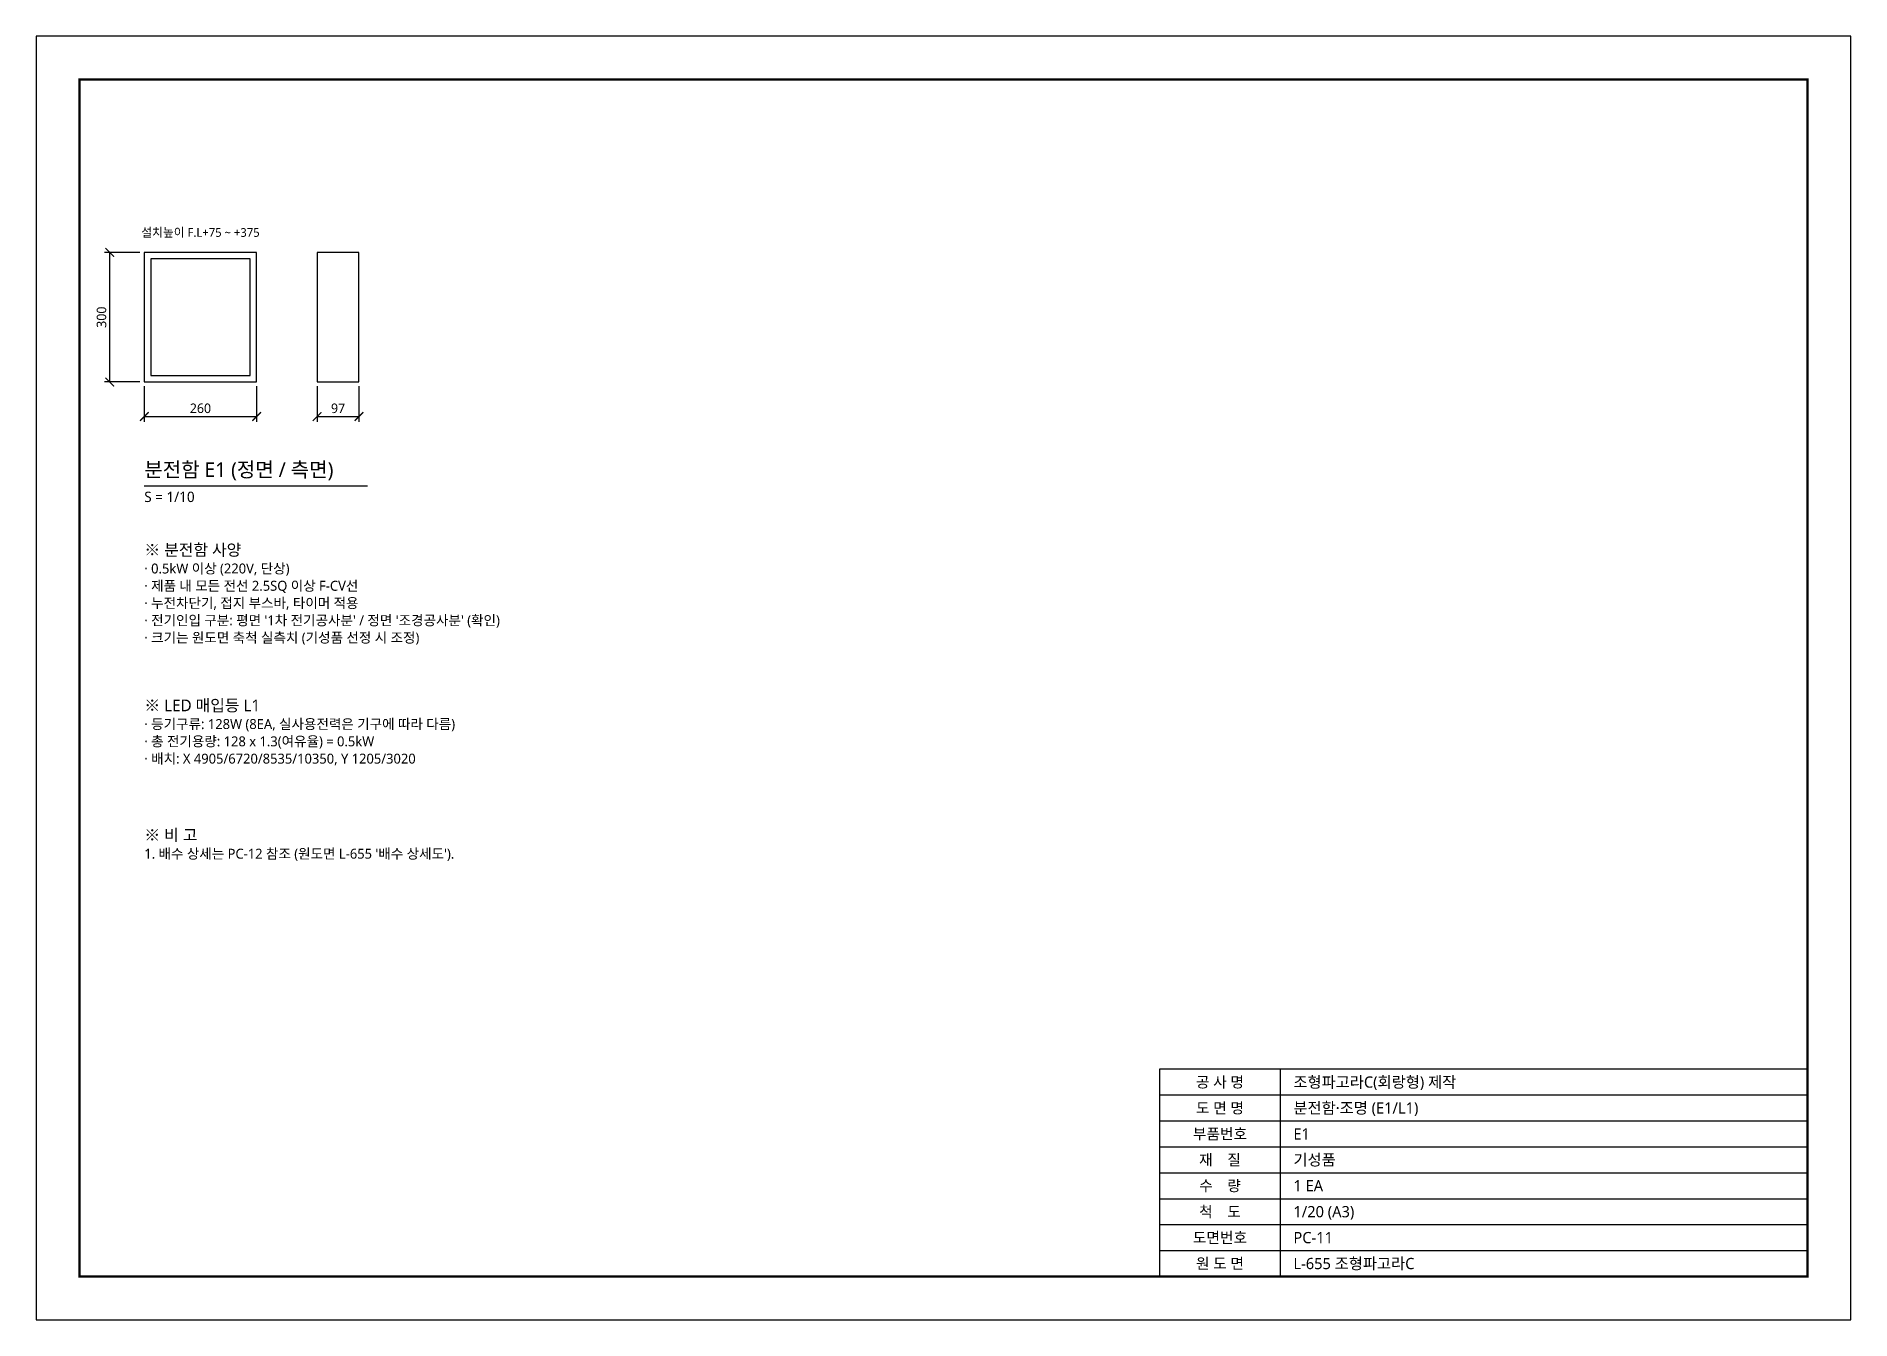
# Model space of a CAD drawing. Header units: millimetres. Extents: x 0 to 650420, y 0 to 14850.
# Drawn here: x 550000 to 558400, y 0 to 5940 of the extents above; entities that cross this region are included whole.
import ezdxf
from ezdxf.enums import TextEntityAlignment as Align

# ---------------------------------------------------------------- set-up
doc = ezdxf.new("R2010")
doc.units = ezdxf.units.MM
for name, color, linetype in [('DIM', 3, 'Continuous'), ('FRAME', 7, 'Continuous'), ('OUTLINE', 7, 'Continuous'), ('TEXT', 7, 'Continuous'), ('THIN', 8, 'Continuous')]:
    doc.layers.add(name, color=color, linetype=linetype)
doc.styles.add('KOR', font='NanumGothic.ttf')
doc.dimstyles.new('PART', dxfattribs={"dimtxt": 2.2, "dimasz": 2, "dimexe": 1.2, "dimexo": 1, "dimgap": 0.8, "dimtad": 1, "dimdec": 1, "dimlfac": 100, "dimdsep": 46, "dimtxsty": 'KOR', "dimblk": 'ARCHTICK', "dimcen": 2.5, "dimclrd": 3, "dimclre": 3, "dimclrt": 3, "dimazin": 3, "dimtfac": 0.5, "dimtmove": 2, "dimatfit": 3})

msp = doc.modelspace()

# ---------------------------------------------------------------- texts
at = {"layer": 'TEXT', "style": 'KOR'}
msp.add_text('설치높이 F.L+75 ~ +375', height=40, dxfattribs=at).set_placement((550760, 5000), align=Align.BOTTOM_CENTER)
for s, height, p in [('분전함 E1 (정면 / 측면)', 68, (550500, 3880)), ('S = 1/10', 48, (550500, 3770)), ('※ 분전함 사양', 54, (550500, 3520)), ('· 0.5kW 이상 (220V, 단상)', 46, (550500, 3440)), ('· 제품 내 모든 전선 2.5SQ 이상 F-CV선', 46, (550500, 3360)), ('· 누전차단기, 접지 부스바, 타이머 적용', 46, (550500, 3280)), ("· 전기인입 구분: 평면 '1차 전기공사분' / 정면 '조경공사분' (확인)", 46, (550500, 3200)), ('· 크기는 원도면 축척 실측치 (기성품 선정 시 조정)', 46, (550500, 3120)), ('※ LED 매입등 L1', 54, (550500, 2800)), ('· 등기구류: 128W (8EA, 실사용전력은 기구에 따라 다름)', 46, (550500, 2720)), ('· 총 전기용량: 128 x 1.3(여유율) = 0.5kW', 46, (550500, 2640)), ('· 배치: X 4905/6720/8535/10350, Y 1205/3020', 46, (550500, 2560)), ('※ 비 고', 54, (550500, 2200)), ("1. 배수 상세는 PC-12 참조 (원도면 L-655 '배수 상세도').", 46, (550500, 2120))]:
    msp.add_text(s, height=height, dxfattribs=at).set_placement(p, align=Align.BOTTOM_LEFT)
for s, p in [('공 사 명', (555480, 1100)), ('도 면 명', (555480, 980)), ('부품번호', (555480, 860)), ('재    질', (555480, 740)), ('수    량', (555480, 620)), ('척    도', (555480, 500)), ('도면번호', (555480, 380)), ('원 도 면', (555480, 260))]:
    msp.add_text(s, height=50, dxfattribs=at).set_placement(p, align=Align.MIDDLE_CENTER)
for s, p in [('조형파고라C(회랑형) 제작', (555820, 1100)), ('분전함·조명 (E1/L1)', (555820, 980)), ('E1', (555820, 860)), ('기성품', (555820, 740)), ('1 EA', (555820, 620)), ('1/20 (A3)', (555820, 500)), ('PC-11', (555820, 380)), ('L-655 조형파고라C', (555820, 260))]:
    msp.add_text(s, height=52, dxfattribs=at).set_placement(p, align=Align.MIDDLE_LEFT)

# ---------------------------------------------------------------- blocks, each defined once
blk = doc.blocks.new('_ARCHTICK')
at = {"color": 0, "linetype": 'BYBLOCK', "const_width": 0.15}
blk.add_lwpolyline([(-0.5, -0.5), (0.5, 0.5)], dxfattribs=at)

# ---------------------------------------------------------------- dimensions: what is measured, and where the dimension line sits
at = {"layer": 'DIM'}
msp.add_linear_dim(base=(550340, 4340), p1=(550500, 4340), p2=(550500, 4940), angle=90, dimstyle='PART', override={"dimscale": 20, "dimlfac": 0.5}, dxfattribs=at).render()
for base, p1, p2 in [((550500, 4180), (550500, 4340), (551020, 4340)), ((551300, 4180), (551300, 4340), (551494, 4340))]:
    msp.add_linear_dim(base=base, p1=p1, p2=p2, dimstyle='PART', override={"dimscale": 20, "dimlfac": 0.5}, dxfattribs=at).render()

# ---------------------------------------------------------------- linework, layer by layer
at = {"layer": 'FRAME'}
for points in [[(550000, 0), (558400, 0), (558400, 5940), (550000, 5940)], [(555200, 200), (558200, 200), (558200, 1160), (555200, 1160)]]:
    msp.add_lwpolyline(points, close=True, dxfattribs=at)
at = {"layer": 'FRAME', "const_width": 10}
msp.add_lwpolyline([(550200, 200), (558200, 200), (558200, 5740), (550200, 5740)], close=True, dxfattribs=at)
at = {"layer": 'OUTLINE'}
for points in [[(550500, 4340), (551020, 4340), (551020, 4940), (550500, 4940)], [(551300, 4340), (551494, 4340), (551494, 4940), (551300, 4940)]]:
    msp.add_lwpolyline(points, close=True, dxfattribs=at)
at = {"layer": 'TEXT'}
msp.add_lwpolyline([(550500, 3860), (551533.6, 3860)], dxfattribs=at)
at = {"layer": 'THIN'}
msp.add_lwpolyline([(550530, 4370), (550990, 4370), (550990, 4910), (550530, 4910)], close=True, dxfattribs=at)
for points in [[(555760, 200), (555760, 1160)], [(555200, 1040), (558200, 1040)], [(555200, 920), (558200, 920)], [(555200, 800), (558200, 800)], [(555200, 680), (558200, 680)], [(555200, 560), (558200, 560)], [(555200, 440), (558200, 440)], [(555200, 320), (558200, 320)]]:
    msp.add_lwpolyline(points, dxfattribs=at)

msp.set_redraw_order([(e.dxf.handle, doc.entitydb.next_handle()) for e in msp.query("TEXT MTEXT ATTDEF DIMENSION ARC_DIMENSION")])  # texts and dimensions are drawn at this point

doc.saveas('drawing.dxf')
